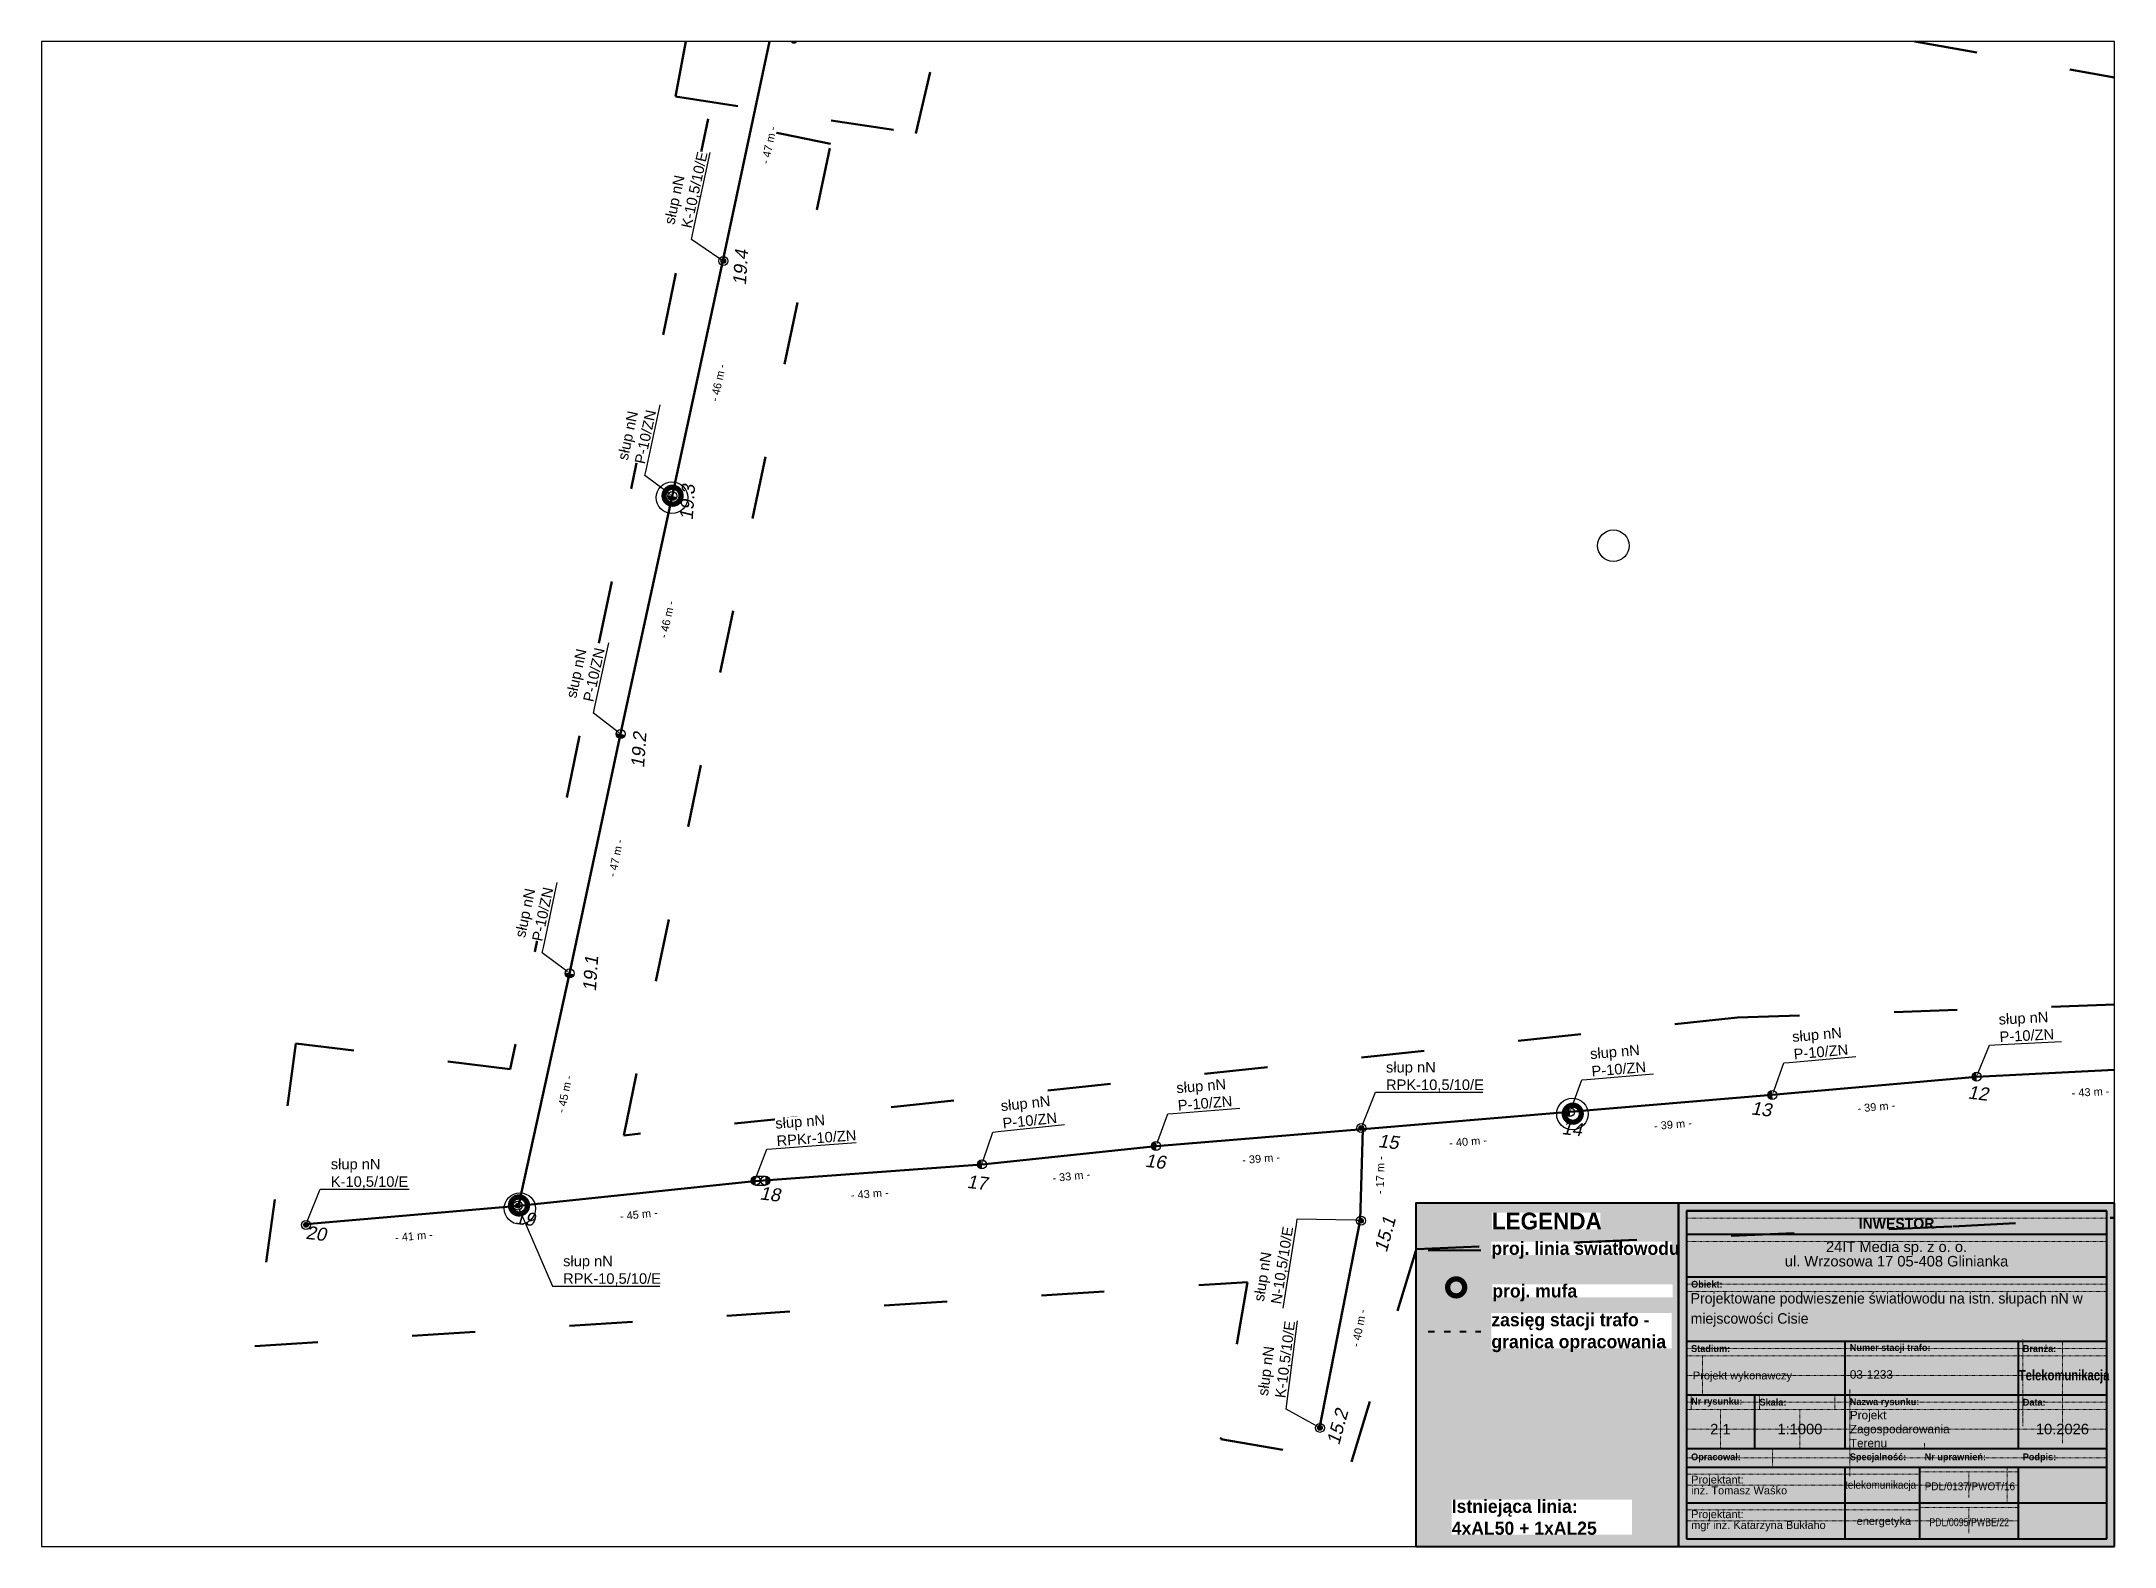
# Paper-space layout '1233-1' of a CAD drawing. Header units: metres, sheet in millimetres. Extents: x 0 to 395, y 0 to 287.
# The model-space entities are those that its viewports show. They can reach past a viewport. Long polylines and large blocks are cut down to what shows.
import ezdxf
from ezdxf import colors
from ezdxf.entities.mleader import LeaderData, LeaderLine
from ezdxf.math import Vec2, Vec3

# ---------------------------------------------------------------- set-up
doc = ezdxf.new("R2010")
doc.units = ezdxf.units.M
for name, pattern in [('ACAD_ISO03W100', [30, 12, -18]), ('DGN Style 2', [0.005224, 0.003135, -0.00209]), ('GCAD_ISO03W100', [30, 12, -18])]:
    doc.linetypes.add(name, pattern=pattern)
for name, color, linetype, lineweight in [('!tele', 30, 'Continuous', 50), ('!trafo', 6, 'GCAD_ISO03W100', 50), ('00_Mufa', 3, 'Continuous', 30), ('@Tabelka', 7, 'Continuous', 13), ('_mm zasięg trafo', 6, 'ACAD_ISO03W100', 35), ('_numery', 7, 'Continuous', 40), ('_światłowód', 30, 'Continuous', 50)]:
    doc.layers.add(name, color=color, linetype=linetype, lineweight=lineweight)
doc.layers.add('@KonstrTabelki', color=253, linetype='DGN Style 2', lineweight=0, plot=False)
for name, color, linetype in [('_MM mufy', 3, 'Continuous'), ('_MM opisy', 7, 'Continuous'), ('_MM slupy', 5, 'Continuous'), ('DIM', 7, 'Continuous')]:
    doc.layers.add(name, color=color, linetype=linetype)
doc.styles.add('BardzoMale-PrawaGora', font='arial.ttf', dxfattribs={"height": 0.0025})
doc.styles.get("Standard").update_dxf_attribs({"font": 'arial.ttf'})
doc.dimstyles.new('opis linie', dxfattribs={"dimtxt": 1.5, "dimasz": 0.18, "dimexe": 0.18, "dimexo": 0.0625, "dimgap": 2.5, "dimtad": 4, "dimdec": 0, "dimzin": 0, "dimdsep": 46, "dimtxsty": 'Standard', "dimcen": 0.09, "dimse1": 1, "dimse2": 1, "dimsd1": 1, "dimsd2": 1, "dimclrt": 256, "dimadec": 0, "dimazin": 0, "dimtfac": 1, "dimtdec": 0, "dimtofl": 0, "dimtmove": 0, "dimatfit": 3, "dimfxl": 1, "dimtfill": 1, "dimtolj": 1, "dimtzin": 0, "dimarcsym": 0})

psp = doc.layouts.new('1233-1')

# ---------------------------------------------------------------- texts
at = {"color": 18, "true_color": 0x000000, "insert": (313.91, 48.27), "char_height": 2, "width": 76.9558, "attachment_point": 1, "line_spacing_factor": 0.825, "style": 'BardzoMale-PrawaGora'}
psp.add_mtext('\\pxsm1.15,ql;{\\fLato Light|b0|i0|c238|p34;\\C256;Projektowane podwieszenie światłowodu na istn. słupach nN w miejscowości Cisie}', dxfattribs=at)
at = {"color": 1, "char_height": 1.6, "width": 26.3577, "attachment_point": 4}
for s, insert in [('{\\C18;\\c0;03-1233}', (344.21, 32.76, 1)), ('{\\C18;\\c0;Projekt Zagospodarowania Terenu}', (344.21, 22.36, 1))]:
    psp.add_mtext(s, dxfattribs=dict(at, insert=insert))
at = {"char_height": 2, "attachment_point": 5, "line_spacing_factor": 0.825}
for s, insert in [('2.1', (319.57, 22.36)), ('1:1000', (334.71, 22.36))]:
    psp.add_mtext(s, dxfattribs=dict(at, insert=insert))

msp = doc.modelspace()

# ---------------------------------------------------------------- texts
at = {"layer": '_numery', "oblique": 10}
msp.add_text('15.1', height=2.5, rotation=74.7565, dxfattribs=at).set_placement((7525820.22, 5787456.55))

# ---------------------------------------------------------------- blocks, each defined once
blk = doc.blocks.new('tabelka')
at = {"true_color": 0xffffff, "transparency": 33554687}
h = blk.add_hatch(color=7, dxfattribs=at)
h.dxf.hatch_style = 1
h.paths.add_polyline_path([(-83, 65.41), (0, 65.41), (0, 0), (-83, 0)])
at = {"layer": '@KonstrTabelki', "lineweight": 0}
for p, q in [((-1.5, 62.52), (-81.5, 62.52)), ((-1.5, 58.08), (-81.5, 58.08)), ((-1.5, 49.94), (-81.5, 49.94)), ((-81.5, 48.55), (-1.5, 48.55)), ((-1.5, 37.69), (-81.5, 37.69)), ((-81.5, 36.3), (-1.5, 36.3)), ((-78.46, 36.3), (-78.46, 28.86)), ((-17.47, 39.44), (-17.47, 22.94)), ((-9.93, 19.68), (-9.93, 39.08)), ((-81.5, 32.58), (-1.5, 32.58)), ((-80.6, 28.86), (-80.6, 26.08)), ((-67.58, 28.86), (-67.58, 26.08)), ((-53.27, 26.08), (-53.27, 28.86)), ((-50.39, 29.9), (-50.39, 18.64)), ((-17.47, 28.86), (-17.47, 22.94)), ((-9.93, 19.68), (-9.93, 28.86)), ((-1.5, 27.47), (-81.5, 27.47)), ((-81.5, 26.08), (-1.5, 26.08)), ((-74.99, 18.64), (-74.99, 26.08)), ((-59.88, 18.64), (-59.88, 26.08)), ((-1.5, 27.47), (-18.36, 27.47)), ((-1.5, 22.36), (-81.5, 22.36)), ((-1.5, 22.36), (-18.36, 22.36)), ((-81.5, 16.88), (-1.5, 16.88)), ((-65.11, 18.64), (-65.11, 15.11)), ((-50.39, 18.64), (-50.39, 13.41)), ((-36.15, 19.68), (-36.15, 18.64)), ((-37.05, 13.77), (-81.5, 13.77)), ((-37.05, 14.25), (-18.36, 14.25)), ((-27.71, 14.25), (-27.71, 9.31)), ((-20.43, 15.11), (-20.43, 8.31)), ((-37.05, 11.71), (-81.5, 11.71)), ((-18.36, 11.71), (-37.05, 11.71)), ((-37.05, 6.97), (-81.5, 6.97)), ((-37.05, 4.9), (-81.5, 4.9)), ((-37.05, 7.44), (-18.36, 7.44)), ((-18.36, 4.9), (-37.05, 4.9)), ((-27.71, 7.44), (-27.71, 2.5))]:
    blk.add_line(p, q, dxfattribs=at)
at = {"layer": '@KonstrTabelki'}
for points in [[(-51.29, 28.86), (-51.29, 39.08)], [(-51.29, 18.64), (-51.29, 28.86)]]:
    blk.add_lwpolyline(points, dxfattribs=at)
at = {"layer": '@Tabelka', "lineweight": 40}
for p, q in [((0, 65.41), (-83, 65.41)), ((-83, 65.41), (-83, 0)), ((-81.5, 63.91), (-1.5, 63.91)), ((-1.5, 63.91), (-81.5, 63.91)), ((-81.5, 63.91), (-81.5, 1.5)), ((-1.5, 1.5), (-1.5, 63.91)), ((0, 0), (0, 65.41)), ((-81.5, 59.47), (-1.5, 59.47)), ((-81.5, 51.33), (-1.5, 51.33)), ((-81.5, 39.08), (-1.5, 39.08)), ((-81.5, 39.08), (-18.36, 39.08)), ((-51.29, 28.86), (-51.29, 39.08)), ((-51.29, 28.86), (-51.29, 35.67)), ((-18.36, 39.08), (-18.36, 28.86)), ((-81.5, 28.86), (-18.36, 28.86)), ((-68.48, 18.64), (-68.48, 28.86)), ((-51.29, 18.64), (-51.29, 28.86)), ((-18.36, 28.86), (-1.5, 28.86)), ((-18.36, 28.86), (-18.36, 18.64)), ((-51.29, 18.64), (-51.29, 25.45)), ((-18.36, 25.45), (-18.36, 18.64)), ((-81.5, 18.64), (-1.5, 18.64)), ((-81.5, 18.64), (-1.5, 18.64)), ((-81.5, 15.11), (-1.5, 15.11)), ((-51.29, 1.5), (-51.29, 15.11)), ((-37.05, 1.5), (-37.05, 15.11)), ((-18.36, 15.11), (-18.36, 1.5)), ((-81.5, 8.31), (-1.5, 8.31)), ((-81.5, 8.31), (-1.5, 8.31)), ((-81.5, 1.5), (-1.5, 1.5)), ((-83, 0), (0, 0))]:
    blk.add_line(p, q, dxfattribs=at)
at = {"layer": '@Tabelka'}
for s, insert, char_height, attachment_point, line_spacing_factor in [('{\\fLato Light|b1|i0|c238|p34;INWESTOR}', (-41.5, 62.52), 2, 2, 0.825), ('24IT Media sp. z o. o.\\Pul. Wrzosowa 17 05-408 Glinianka', (-41.5, 58.08), 2, 2, 0.825), ('{\\fLato Light|b1|i0|c238|p34;Obiekt:}', (-80.6, 49.94), 1.3, 4, 0.946154), ('{\\fLato Light|b1|i0|c238|p34;Branża:}', (-17.47, 37.69), 1.3, 4, 0.946154), ('Projekt wykonawczy', (-80.27, 32.34), 1.5, 4, 0.825), ('{\\fLato Light|b1|i0|c238|p34;\\W0.8;Telekomunikacja}', (-9.6, 32.34), 2, 5, 0.76875), ('{\\fLato Light|b1|i0|c238|p34;Nr rysunku:}', (-80.6, 27.47), 1.3, 4, 0.946154), ('{\\fLato Light|b1|i0|c238|p34;Skala:}', (-67.58, 27.47), 1.3, 4, 0.946154), ('{\\fLato Light|b1|i0|c238|p34;Nazwa rysunku:}', (-50.39, 27.38), 1.3, 4, 0.946154), ('{\\fLato Light|b1|i0|c238|p34;Data:}', (-17.47, 27.47), 1.3, 4, 0.946154), ('10.2026', (-9.93, 22.36), 2, 5, 0.825), ('{\\fLato Light|b1|i0|c238|p34;Opracował:}', (-80.6, 16.88), 1.3, 4, 0.946154), ('{\\fLato Light|b1|i0|c238|p34;Specjalność:}', (-50.39, 16.88), 1.3, 4, 0.946154), ('{\\fLato Light|b1|i0|c238|p34;Nr uprawnień:}', (-36.15, 16.88), 1.3, 4, 0.946154), ('{\\fLato Light|b1|i0|c238|p34;Podpis:}', (-17.47, 16.88), 1.3, 4, 0.946154)]:
    blk.add_mtext(s, dxfattribs=dict(at, insert=insert, char_height=char_height, attachment_point=attachment_point, line_spacing_factor=line_spacing_factor))
for s, insert, char_height, width, attachment_point, line_spacing_factor in [('{\\fLato Light|b1|i0|c238|p34;Stadium:}', (-80.6, 37.69), 1.3, 8.6456, 4, 0.946154), ('{\\fLato Light|b1|i0|c238|p34;Numer stacji trafo:}', (-50.39, 37.69), 1.3, 16.1141, 4, 0.946154), ('Projektant:\\Pinż. Tomasz Waśko', (-80.6, 11.71), 1.5, 27.9275, 4, 0.825), ('{\\W0.9;telekomunikacja}', (-44.53, 11.53), 1.5, 22.915, 5, 0.825), ('{\\W0.9;PDL/0137/PWOT/16}', (-27.54, 11.46), 1.5, 22.915, 5, 0.825), ('Projektant:\\Pmgr inż. Katarzyna Bukłaho', (-80.6, 4.9), 1.5, 27.9275, 4, 0.825), ('energetyka', (-43.91, 4.64), 1.5, 22.915, 5, 0.825), ('{\\W0.8;PDL/0095/PWBE/22}', (-27.66, 4.62), 1.5, 22.915, 5, 0.825)]:
    blk.add_mtext(s, dxfattribs=dict(at, insert=insert, char_height=char_height, width=width, attachment_point=attachment_point, line_spacing_factor=line_spacing_factor))
blk = doc.blocks.new('mufa')
at = {"layer": '_MM mufy'}
h = blk.add_hatch(color=256, dxfattribs=at)
h.dxf.hatch_style = 1
h.paths.add_polyline_path([(2.15, 0.12, 1), (-2.1, -0.05, 1)])
h.paths.add_polyline_path([(-1.1, -0.01, -1), (1.15, 0.08, -1)], flags=16)
h.paths.add_polyline_path([(-0.83, 0, -1), (0.88, 0.07, -1)], flags=0)
blk = doc.blocks.new('legenda')
at = {"true_color": 0xffffff, "transparency": 33554687}
h = blk.add_hatch(color=7, dxfattribs=at)
h.dxf.hatch_style = 1
h.paths.add_polyline_path([(-50, 65.41), (0, 65.41), (0, 0), (-50, 0)])
at = {"lineweight": 40}
blk.add_lwpolyline([(0, 65.41), (-50, 65.41), (-50, 0)], dxfattribs=at)
at = {"layer": '_mm zasięg trafo', "lineweight": 40, "ltscale": 0.1}
blk.add_lwpolyline([(-47.62, 40.95), (-37.62, 40.95)], dxfattribs=at)
at = {"layer": '_światłowód', "lineweight": 40}
blk.add_lwpolyline([(-47.62, 56.41), (-37.62, 56.41)], dxfattribs=at)
at = {"layer": '_mm zasięg trafo'}
blk.add_blockref('mufa', (-42.35, 49.31), dxfattribs=at)
at = {"layer": '_mm zasięg trafo', "bg_fill": 3, "box_fill_scale": 1, "bg_fill_color": 256, "bg_fill_transparency": 0}
for s, width, heights, insert, char_height, attachment_point in [('{\\fLato Light|b1|i0|c238|p34;\\C7;LEGENDA}', 20.65, [-3.27], (-35.53, 63.58), 3.2, 1), ('\\pxt4;{\\fLato Light|b1|i0|c238|p34;\\C7;proj. linia światłowodu}', 34.3358, [0], (-35.62, 56.41), 2.5, 4), ('\\pxt4;{\\fLato Light|b1|i0|c238|p34;\\C7;proj. mufa}', 34.3358, [0], (-35.44, 48.3), 2.5, 4), ('\\pxt4;{\\fLato Light|b1|i0|c238|p34;\\C7;zasięg stacji trafo - granica opracowania}', 34.3358, [-7.36], (-35.62, 40.72), 2.5, 4)]:
    blk.add_mtext_dynamic_manual_height_columns(s, width=width, gutter_width=1, heights=heights, dxfattribs=dict(at, insert=insert, char_height=char_height, attachment_point=attachment_point))
at = {"lineweight": 40}
blk.add_lwpolyline([(-50, 0), (0, 0), (0, 65.41)], dxfattribs=at)
at = {"layer": '_mm zasięg trafo', "insert": (-43.16, 5.56), "char_height": 2.5, "attachment_point": 4, "bg_fill": 3, "box_fill_scale": 1, "bg_fill_color": 256, "bg_fill_transparency": 0}
blk.add_mtext_dynamic_manual_height_columns('\\pxt4;{\\fLato Light|b1|i0|c238|p34;\\C7;Istniejąca linia:\\P4xAL50 + 1xAL25}', width=34.3358, gutter_width=1, heights=[-6.79], dxfattribs=at)
blk = doc.blocks.new('ZN')
at = {"layer": '_MM slupy', "transparency": 33554687}
h = blk.add_hatch(color=256, dxfattribs=at)
h.dxf.hatch_style = 1
h.paths.add_polyline_path([(0, -0.86), (0, 0.86, 1)])
at = {"layer": '_MM slupy'}
blk.add_circle((0, 0), 0.857, dxfattribs=at)
blk = doc.blocks.new('*D3245')
at = {"layer": 'DIM', "insert": (7525663.77, 5787486.83), "char_height": 1.5, "attachment_point": 5, "rotation": 77.6328, "bg_fill": 3, "box_fill_scale": 1.1, "bg_fill_color": 9, "bg_fill_true_color": 13158600, "bg_fill_transparency": 0}
blk.add_mtext('\\A1;- 45 m -', dxfattribs=at)
blk = doc.blocks.new('*D3246')
at = {"layer": 'DIM', "insert": (7525673.47, 5787531.77), "char_height": 1.5, "attachment_point": 5, "rotation": 77.9819, "bg_fill": 3, "box_fill_scale": 1.1, "bg_fill_color": 9, "bg_fill_true_color": 13158600, "bg_fill_transparency": 0}
blk.add_mtext('\\A1;- 47 m -', dxfattribs=at)
blk = doc.blocks.new('*D3247')
at = {"layer": 'DIM', "insert": (7525683.24, 5787577.19), "char_height": 1.5, "attachment_point": 5, "rotation": 77.7637, "bg_fill": 3, "box_fill_scale": 1.1, "bg_fill_color": 9, "bg_fill_true_color": 13158600, "bg_fill_transparency": 0}
blk.add_mtext('\\A1;- 46 m -', dxfattribs=at)
blk = doc.blocks.new('*D3248')
at = {"layer": 'DIM', "insert": (7525692.96, 5787622.25), "char_height": 1.5, "attachment_point": 5, "rotation": 77.8874, "bg_fill": 3, "box_fill_scale": 1.1, "bg_fill_color": 9, "bg_fill_true_color": 13158600, "bg_fill_transparency": 0}
blk.add_mtext('\\A1;- 46 m -', dxfattribs=at)
blk = doc.blocks.new('*D3249')
at = {"layer": 'DIM', "insert": (7525702.62, 5787667.5), "char_height": 1.5, "attachment_point": 5, "rotation": 77.9785, "bg_fill": 3, "box_fill_scale": 1.1, "bg_fill_color": 9, "bg_fill_true_color": 13158600, "bg_fill_transparency": 0}
blk.add_mtext('\\A1;- 47 m -', dxfattribs=at)
blk = doc.blocks.new('*D3365')
at = {"layer": 'DIM', "insert": (7525635.08, 5787459.8), "char_height": 1.5, "attachment_point": 5, "rotation": 4.9649, "bg_fill": 3, "box_fill_scale": 1.1, "bg_fill_color": 9, "bg_fill_true_color": 13158600, "bg_fill_transparency": 0}
blk.add_mtext('\\A1;- 41 m -', dxfattribs=at)
blk = doc.blocks.new('*D3366')
at = {"layer": 'DIM', "insert": (7525677.87, 5787463.91), "char_height": 1.5, "attachment_point": 5, "rotation": 5.967, "bg_fill": 3, "box_fill_scale": 1.1, "bg_fill_color": 9, "bg_fill_true_color": 13158600, "bg_fill_transparency": 0}
blk.add_mtext('\\A1;- 45 m -', dxfattribs=at)
blk = doc.blocks.new('*D3367')
at = {"layer": 'DIM', "insert": (7525721.83, 5787467.83), "char_height": 1.5, "attachment_point": 5, "rotation": 4.2148, "bg_fill": 3, "box_fill_scale": 1.1, "bg_fill_color": 9, "bg_fill_true_color": 13158600, "bg_fill_transparency": 0}
blk.add_mtext('\\A1;- 43 m -', dxfattribs=at)
blk = doc.blocks.new('*D3368')
at = {"layer": 'DIM', "insert": (7525760.17, 5787471.19), "char_height": 1.5, "attachment_point": 5, "rotation": 6.0362, "bg_fill": 3, "box_fill_scale": 1.1, "bg_fill_color": 9, "bg_fill_true_color": 13158600, "bg_fill_transparency": 0}
blk.add_mtext('\\A1;- 33 m -', dxfattribs=at)
blk = doc.blocks.new('*D3369')
at = {"layer": 'DIM', "insert": (7525796.32, 5787474.54), "char_height": 1.5, "attachment_point": 5, "rotation": 4.6706, "bg_fill": 3, "box_fill_scale": 1.1, "bg_fill_color": 9, "bg_fill_true_color": 13158600, "bg_fill_transparency": 0}
blk.add_mtext('\\A1;- 39 m -', dxfattribs=at)
blk = doc.blocks.new('*D3370')
at = {"layer": 'DIM', "insert": (7525835.71, 5787477.78), "char_height": 1.5, "attachment_point": 5, "rotation": 4.7331, "bg_fill": 3, "box_fill_scale": 1.1, "bg_fill_color": 9, "bg_fill_true_color": 13158600, "bg_fill_transparency": 0}
blk.add_mtext('\\A1;- 40 m -', dxfattribs=at)
blk = doc.blocks.new('*D3371')
at = {"layer": 'DIM', "insert": (7525874.7, 5787481.04), "char_height": 1.5, "attachment_point": 5, "rotation": 4.8027, "bg_fill": 3, "box_fill_scale": 1.1, "bg_fill_color": 9, "bg_fill_true_color": 13158600, "bg_fill_transparency": 0}
blk.add_mtext('\\A1;- 39 m -', dxfattribs=at)
blk = doc.blocks.new('*D3372')
at = {"layer": 'DIM', "insert": (7525913.42, 5787484.39), "char_height": 1.5, "attachment_point": 5, "rotation": 5.0921, "bg_fill": 3, "box_fill_scale": 1.1, "bg_fill_color": 9, "bg_fill_true_color": 13158600, "bg_fill_transparency": 0}
blk.add_mtext('\\A1;- 39 m -', dxfattribs=at)
blk = doc.blocks.new('*D3373')
at = {"layer": 'DIM', "insert": (7525954.2, 5787487.21), "char_height": 1.5, "attachment_point": 5, "rotation": 2.9412, "bg_fill": 3, "box_fill_scale": 1.1, "bg_fill_color": 9, "bg_fill_true_color": 13158600, "bg_fill_transparency": 0}
blk.add_mtext('\\A1;- 43 m -', dxfattribs=at)
blk = doc.blocks.new('E')
at = {"layer": '_MM slupy'}
h = blk.add_hatch(color=256, dxfattribs=at)
h.dxf.hatch_style = 1
h.paths.add_polyline_path([(0.27, 0.37, 1), (-0.27, -0.37, 1)])
for radius in [0.857, 0.457]:
    blk.add_circle((0, 0), radius, dxfattribs=at)
blk = doc.blocks.new('R')
at = {"layer": '_MM slupy', "transparency": 33554687}
h = blk.add_hatch(color=256, dxfattribs=at)
h.dxf.hatch_style = 1
h.paths.add_polyline_path([(-0.93, -0.86), (-0.93, 0.86, 1)])
h = blk.add_hatch(color=256, dxfattribs=at)
h.dxf.hatch_style = 1
h.paths.add_polyline_path([(0.93, 0.86), (0.93, -0.86, 1)])
at = {"layer": '_MM slupy'}
for points in [[(-0.93, 0.86), (0.93, 0.86)], [(-0.93, -0.86), (0.93, -0.86)]]:
    blk.add_lwpolyline(points, dxfattribs=at)
for centre in [(-0.93, 0), (0.93, 0)]:
    blk.add_circle(centre, 0.857, dxfattribs=at)
blk = doc.blocks.new('*D3429')
at = {"layer": 'DIM', "insert": (7525814.95, 5787442.28), "char_height": 1.5, "attachment_point": 5, "rotation": 78.8969, "bg_fill": 3, "box_fill_scale": 1.1, "bg_fill_color": 9, "bg_fill_true_color": 13158600, "bg_fill_transparency": 0}
blk.add_mtext('\\A1;- 40 m -', dxfattribs=at)
blk = doc.blocks.new('*D3430')
at = {"layer": 'DIM', "insert": (7525818.98, 5787471.38), "char_height": 1.5, "attachment_point": 5, "rotation": 88.4467, "bg_fill": 3, "box_fill_scale": 1.1, "bg_fill_color": 9, "bg_fill_true_color": 13158600, "bg_fill_transparency": 0}
blk.add_mtext('\\A1;- 17 m -', dxfattribs=at)
blk = doc.blocks.new('q')
at = {"layer": '_MM slupy'}
blk.add_blockref('ZN', (0, 0), dxfattribs=at)
at = {"layer": '_MM opisy'}
ml = blk.add_multileader_mtext('Standard', dxfattribs=at)
ml.set_content('\\pxql;słup nN\\PP-10/ZN', color=256)
ml.set_leader_properties()
ml.build(insert=Vec2(0, 0))
ml.multileader.update_dxf_attribs({"has_text_frame": 1, "text_left_attachment_type": 5, "text_right_attachment_type": 5, "dogleg_length": 1, "arrow_head_size": 1})
ctx = ml.context
ctx.base_point, ctx.char_height, ctx.arrow_head_size, ctx.landing_gap_size, ctx.plane_origin = Vec3(3.75, 5.9), 2, 1, 1, Vec3(1.72, -1.42)
ctx.left_attachment, ctx.right_attachment = 5, 5
notes = []
notes.append((ctx, [(0, (1, 1, 0), (2.75, 5.9), (1, 0), 1, [(0, [(0, 0), (2.75, 5.9)], 0, [])])]))
ctx.mtext.insert, ctx.mtext.flow_direction = Vec3(4.75, 11.7), 5
ctx.mtext.has_bg_fill, ctx.mtext.bg_color, ctx.mtext.bg_scale_factor, ctx.mtext.bg_transparency, ctx.mtext.use_window_bg_color = 1, -1023410175, 1, 0, 1
for ctx, leaders in notes:
    for number, flags, end, landing, length, lines in leaders:
        leader = LeaderData()
        leader.index, (leader.has_last_leader_line, leader.has_dogleg_vector, leader.attachment_direction) = number, flags
        leader.last_leader_point, leader.dogleg_vector, leader.dogleg_length = Vec3(end), Vec3(landing), length
        for number, points, colour, breaks in lines:
            line = LeaderLine()
            line.index, line.vertices, line.color, line.breaks = number, Vec3.list(points), colors.encode_raw_color(colour), breaks
            leader.lines.append(line)
        ctx.leaders.append(leader)

# ---------------------------------------------------------------- linework, layer by layer
at = {"layer": '!trafo'}
msp.add_lwpolyline([(7526145.18, 5787510.36), (7525887.01, 5787501.39), (7525674.99, 5787478.97), (7525714.38, 5787667.73), (7525691.06, 5787672.53), (7525653.41, 5787491.6), (7525612.58, 5787496.46), (7525604.81, 5787438.85), (7525793.75, 5787451.02), (7525788.65, 5787421.13), (7525813.52, 5787416.84), (7525825.87, 5787457.3), (7525927.96, 5787461.63), (7526138.5, 5787473.02)], dxfattribs=at)
msp.add_lwpolyline([(7525573.46, 5787783.72), (7525566.02, 5787748.05), (7525693.92, 5787724.85), (7525684.86, 5787676.78), (7525730.62, 5787669.74), (7525742.18, 5787719.35), (7526043.07, 5787665.25), (7526209.43, 5787637.87), (7526252.67, 5787650.65), (7526249.12, 5787604.32), (7526287.93, 5787596.02), (7526304.14, 5787675.68), (7526440.47, 5787706.54), (7526466.72, 5787715.72), (7526462, 5787742.97), (7526297.45, 5787715.01), (7526219.13, 5787664.12), (7525893.13, 5787725.99)], close=True, dxfattribs=at)
at = {"layer": '00_Mufa'}
for centre in [(7525684.18, 5787600.39), (7525863.38, 5787591.23), (7525855.58, 5787483.03), (7525655.23, 5787465.04)]:
    msp.add_circle(centre, 3, dxfattribs=at)

msp.set_redraw_order([(e.dxf.handle, doc.entitydb.next_handle()) for e in msp.query("TEXT MTEXT ATTDEF DIMENSION ARC_DIMENSION")])  # texts and dimensions are drawn at this point

# ---------------------------------------------------------------- next in the draw order: block references
for p, rotation in [((7525684.23, 5787600.69), 77.88742731677914), ((7525674.41, 5787555.39), 77.76374294640597), ((7525664.7, 5787509.81), 77.98192072036811), ((7525932.51, 5787490.12), 2.941165278443322), ((7525893.62, 5787486.66), 5.092144064085458), ((7525855.1, 5787483.42), 4.80266647630676), ((7525776.33, 5787476.94), 4.670550253664796), ((7525743.17, 5787473.43), 6.036170756699102)]:
    msp.add_blockref('q', p, dxfattribs=dict(rotation=rotation))

# ---------------------------------------------------------------- next in the draw order: linework, layer by layer
at = {"layer": '!tele'}
for points in [[(7525655, 5787465.56), (7525664.7, 5787509.81), (7525674.41, 5787555.39), (7525684.23, 5787600.69), (7525693.84, 5787645.49), (7525703.57, 5787691.17), (7525712.49, 5787731.99), (7525719.93, 5787745.93)], [(7525614.47, 5787462.03), (7525655, 5787465.55), (7525699.9, 5787470.25), (7525743.17, 5787473.43), (7525776.33, 5787476.94), (7525815.66, 5787480.15), (7525855.1, 5787483.42), (7525893.62, 5787486.66), (7525932.51, 5787490.12), (7525975.47, 5787492.33)]]:
    msp.add_lwpolyline(points, dxfattribs=at)

# ---------------------------------------------------------------- next in the draw order: dimensions: what is measured, and where the dimension line sits
at = {"layer": 'DIM'}
dim = msp.add_aligned_dim(p1=(7525655, 5787465.56), p2=(7525664.7, 5787509.81), distance=-0.75, dimstyle='opis linie', override={"dimpost": '- <> m -'}, dxfattribs=at)
dim.commit()
dim.dimension.update_dxf_attribs({"geometry": '*D3245', "text_midpoint": (7525663.77, 5787486.83)})

# ---------------------------------------------------------------- next in the draw order: dimensions: what is measured, and where the dimension line sits
for p1, p2, picture, middle in [((7525664.7, 5787509.81), (7525674.41, 5787555.39), '*D3246', (7525673.47, 5787531.77)), ((7525614.47, 5787462.03), (7525655, 5787465.55), '*D3365', (7525635.08, 5787459.8))]:
    dim = msp.add_aligned_dim(p1=p1, p2=p2, distance=-0.75, dimstyle='opis linie', override={"dimpost": '- <> m -'}, dxfattribs=at)
    dim.commit()
    dim.dimension.update_dxf_attribs({"geometry": picture, "text_midpoint": middle})

# ---------------------------------------------------------------- next in the draw order: texts
at = {"layer": '_numery', "oblique": 10}
msp.add_text('19.1', height=2.5, rotation=86.0901, dxfattribs=at).set_placement((7525669.7, 5787506.31))

# ---------------------------------------------------------------- next in the draw order: dimensions: what is measured, and where the dimension line sits
at = {"layer": 'DIM'}
for p1, p2, picture, middle in [((7525674.41, 5787555.39), (7525684.23, 5787600.69), '*D3247', (7525683.24, 5787577.19)), ((7525655, 5787465.55), (7525699.9, 5787470.25), '*D3366', (7525677.87, 5787463.91))]:
    dim = msp.add_aligned_dim(p1=p1, p2=p2, distance=-0.75, dimstyle='opis linie', override={"dimpost": '- <> m -'}, dxfattribs=at)
    dim.commit()
    dim.dimension.update_dxf_attribs({"geometry": picture, "text_midpoint": middle})

# ---------------------------------------------------------------- next in the draw order: leaders
at = {"layer": '_MM opisy'}
ml = msp.add_multileader_mtext('Standard', dxfattribs=at)
ml.set_content('\\pxql;słup nN\\PK-10,5/10/E', color=256)
ml.set_leader_properties()
ml.build(insert=Vec2(0, 0))
ml.multileader.update_dxf_attribs({"has_text_frame": 1, "text_left_attachment_type": 5, "text_right_attachment_type": 5, "dogleg_length": 1, "arrow_head_size": 1})
ctx = ml.context
ctx.base_point, ctx.char_height, ctx.arrow_head_size, ctx.landing_gap_size, ctx.plane_origin = Vec3(7525618.24, 5787468.73), 2, 1, 1, Vec3(7525616.25, 5787460.51)
ctx.left_attachment, ctx.right_attachment = 5, 5
notes = []
notes.append((ctx, [(0, (1, 1, 0), (7525617.24, 5787468.73), (1, 0), 1, [(0, [(7525614.53, 5787461.93)], 0, [])])]))
ctx.mtext.insert, ctx.mtext.flow_direction = Vec3(7525619.24, 5787474.5), 5
ctx.mtext.has_bg_fill, ctx.mtext.bg_color, ctx.mtext.bg_scale_factor, ctx.mtext.bg_transparency, ctx.mtext.use_window_bg_color = 1, -1023410175, 1, 0, 1
for ctx, leaders in notes:
    for number, flags, end, landing, length, lines in leaders:
        leader = LeaderData()
        leader.index, (leader.has_last_leader_line, leader.has_dogleg_vector, leader.attachment_direction) = number, flags
        leader.last_leader_point, leader.dogleg_vector, leader.dogleg_length = Vec3(end), Vec3(landing), length
        for number, points, colour, breaks in lines:
            line = LeaderLine()
            line.index, line.vertices, line.color, line.breaks = number, Vec3.list(points), colors.encode_raw_color(colour), breaks
            leader.lines.append(line)
        ctx.leaders.append(leader)

# ---------------------------------------------------------------- next in the draw order: block references
msp.add_blockref('E', (7525614.53, 5787461.93))

# ---------------------------------------------------------------- next in the draw order: texts
at = {"layer": '_numery', "oblique": 10}
for s, rotation, p in [('19.2', 86.0901, (7525678.87, 5787548.88)), ('20', 353.2277, (7525614.38, 5787459.28))]:
    msp.add_text(s, height=2.5, rotation=rotation, dxfattribs=at).set_placement(p)

# ---------------------------------------------------------------- next in the draw order: dimensions: what is measured, and where the dimension line sits
at = {"layer": 'DIM'}
for p1, p2, picture, middle in [((7525684.23, 5787600.69), (7525693.84, 5787645.49), '*D3248', (7525692.96, 5787622.25)), ((7525699.9, 5787470.25), (7525743.17, 5787473.43), '*D3367', (7525721.83, 5787467.83))]:
    dim = msp.add_aligned_dim(p1=p1, p2=p2, distance=-0.75, dimstyle='opis linie', override={"dimpost": '- <> m -'}, dxfattribs=at)
    dim.commit()
    dim.dimension.update_dxf_attribs({"geometry": picture, "text_midpoint": middle})

# ---------------------------------------------------------------- next in the draw order: leaders
at = {"layer": '_MM opisy'}
ml = msp.add_multileader_mtext('Standard', dxfattribs=at)
ml.set_content('\\pxql;słup nN\\PRPK-10,5/10/E', color=256)
ml.set_leader_properties()
ml.build(insert=Vec2(0, 0))
ml.multileader.update_dxf_attribs({"has_text_frame": 1, "text_left_attachment_type": 5, "text_right_attachment_type": 5, "dogleg_length": 1, "arrow_head_size": 1})
ctx = ml.context
ctx.base_point, ctx.char_height, ctx.arrow_head_size, ctx.landing_gap_size, ctx.plane_origin = Vec3(7525662.46, 5787450.28), 2, 1, 1, Vec3(7525656.56, 5787464.15)
ctx.left_attachment, ctx.right_attachment = 5, 5
notes = []
notes.append((ctx, [(0, (1, 1, 0), (7525661.46, 5787450.28), (1, 0), 1, [(0, [(7525654.84, 5787465.57)], 0, [])])]))
ctx.mtext.insert, ctx.mtext.flow_direction = Vec3(7525663.46, 5787456.04), 5
ctx.mtext.has_bg_fill, ctx.mtext.bg_color, ctx.mtext.bg_scale_factor, ctx.mtext.bg_transparency, ctx.mtext.use_window_bg_color = 1, -1023410175, 1, 0, 1
for ctx, leaders in notes:
    for number, flags, end, landing, length, lines in leaders:
        leader = LeaderData()
        leader.index, (leader.has_last_leader_line, leader.has_dogleg_vector, leader.attachment_direction) = number, flags
        leader.last_leader_point, leader.dogleg_vector, leader.dogleg_length = Vec3(end), Vec3(landing), length
        for number, points, colour, breaks in lines:
            line = LeaderLine()
            line.index, line.vertices, line.color, line.breaks = number, Vec3.list(points), colors.encode_raw_color(colour), breaks
            leader.lines.append(line)
        ctx.leaders.append(leader)

# ---------------------------------------------------------------- next in the draw order: block references
at = {"color": 5, "lineweight": 70}
for p in [(7525684.27, 5787600.72), (7525655.04, 5787465.59)]:
    msp.add_blockref('mufa', p, dxfattribs=at)
msp.add_blockref('E', (7525654.84, 5787465.57))

# ---------------------------------------------------------------- next in the draw order: texts
at = {"layer": '_numery', "oblique": 10}
for s, rotation, p in [('19.3', 86.0901, (7525688.13, 5787596.04)), ('19', 353.2277, (7525654.16, 5787462.12))]:
    msp.add_text(s, height=2.5, rotation=rotation, dxfattribs=at).set_placement(p)

# ---------------------------------------------------------------- next in the draw order: dimensions: what is measured, and where the dimension line sits
at = {"layer": 'DIM'}
for p1, p2, picture, middle in [((7525693.84, 5787645.49), (7525703.57, 5787691.17), '*D3249', (7525702.62, 5787667.5)), ((7525743.17, 5787473.43), (7525776.33, 5787476.94), '*D3368', (7525760.17, 5787471.19))]:
    dim = msp.add_aligned_dim(p1=p1, p2=p2, distance=-0.75, dimstyle='opis linie', override={"dimpost": '- <> m -'}, dxfattribs=at)
    dim.commit()
    dim.dimension.update_dxf_attribs({"geometry": picture, "text_midpoint": middle})

# ---------------------------------------------------------------- next in the draw order: leaders
at = {"layer": '_MM opisy'}
ml = msp.add_multileader_mtext('Standard', dxfattribs=at)
ml.set_content('\\pxql;słup nN\\PRPKr-10/ZN', color=256)
ml.set_leader_properties()
ml.build(insert=Vec2(0, 0))
ml.multileader.update_dxf_attribs({"has_text_frame": 1, "text_left_attachment_type": 5, "text_right_attachment_type": 5, "dogleg_length": 1, "arrow_head_size": 1})
ctx = ml.context
ctx.base_point, ctx.char_height, ctx.arrow_head_size, ctx.landing_gap_size, ctx.plane_origin, ctx.plane_x_axis, ctx.plane_y_axis = Vec3(7525703.21, 5787476.41), 2, 1, 1, Vec3(7525701.72, 5787468.96), Vec3(0.997296, 0.073496), Vec3(-0.073496, 0.997296)
ctx.left_attachment, ctx.right_attachment = 5, 5
notes = []
notes.append((ctx, [(0, (1, 1, 0), (7525702.21, 5787476.33), (0.997296, 0.073496), 1, [(0, [(7525699.9, 5787470.25), (7525702.21, 5787476.33)], 0, [])])]))
ctx.mtext.insert, ctx.mtext.text_direction, ctx.mtext.flow_direction = Vec3(7525703.78, 5787482.23), Vec3(0.997296, 0.073496), 5
ctx.mtext.has_bg_fill, ctx.mtext.bg_color, ctx.mtext.bg_scale_factor, ctx.mtext.bg_transparency, ctx.mtext.use_window_bg_color = 1, -1023410175, 1, 0, 1
for ctx, leaders in notes:
    for number, flags, end, landing, length, lines in leaders:
        leader = LeaderData()
        leader.index, (leader.has_last_leader_line, leader.has_dogleg_vector, leader.attachment_direction) = number, flags
        leader.last_leader_point, leader.dogleg_vector, leader.dogleg_length = Vec3(end), Vec3(landing), length
        for number, points, colour, breaks in lines:
            line = LeaderLine()
            line.index, line.vertices, line.color, line.breaks = number, Vec3.list(points), colors.encode_raw_color(colour), breaks
            leader.lines.append(line)
        ctx.leaders.append(leader)

# ---------------------------------------------------------------- next in the draw order: block references
msp.add_blockref('R', (7525701.04, 5787470.34))

# ---------------------------------------------------------------- next in the draw order: texts
at = {"layer": '_numery', "oblique": 10}
for s, rotation, p in [('8.2', 74.7642, (7525707.73, 5787686.43)), ('17', 353.2277, (7525740.23, 5787468.98)), ('18', 353.2277, (7525700.81, 5787466.78))]:
    msp.add_text(s, height=2.5, rotation=rotation, dxfattribs=at).set_placement(p)

# ---------------------------------------------------------------- next in the draw order: dimensions: what is measured, and where the dimension line sits
at = {"layer": 'DIM'}
dim = msp.add_aligned_dim(p1=(7525776.33, 5787476.94), p2=(7525815.66, 5787480.15), distance=-0.75, dimstyle='opis linie', override={"dimpost": '- <> m -'}, dxfattribs=at)
dim.commit()
dim.dimension.update_dxf_attribs({"geometry": '*D3369', "text_midpoint": (7525796.32, 5787474.54)})

# ---------------------------------------------------------------- next in the draw order: leaders
at = {"layer": '_MM opisy'}
ml = msp.add_multileader_mtext('Standard', dxfattribs=at)
ml.set_content('\\pxql;słup nN\\PK-10,5/10/E', color=256)
ml.set_leader_properties()
ml.build(insert=Vec2(0, 0))
ml.multileader.update_dxf_attribs({"has_text_frame": 1, "text_left_attachment_type": 5, "text_right_attachment_type": 5, "dogleg_length": 1, "arrow_head_size": 1})
ctx = ml.context
ctx.base_point, ctx.char_height, ctx.arrow_head_size, ctx.landing_gap_size, ctx.plane_origin, ctx.plane_x_axis, ctx.plane_y_axis = Vec3(7525688.09, 5787650.5), 2, 1, 1, Vec3(7525695.71, 5787646.82), Vec3(0.210374, 0.977621), Vec3(-0.977621, 0.210374)
ctx.left_attachment, ctx.right_attachment = 5, 5
notes = []
notes.append((ctx, [(0, (1, 1, 0), (7525687.88, 5787649.52), (0.210374, 0.977621), 1, [(0, [(7525693.96, 5787645.44)], 0, [])])]))
ctx.mtext.insert, ctx.mtext.text_direction, ctx.mtext.flow_direction = Vec3(7525682.66, 5787652.69), Vec3(0.210374, 0.977621), 5
ctx.mtext.has_bg_fill, ctx.mtext.bg_color, ctx.mtext.bg_scale_factor, ctx.mtext.bg_transparency, ctx.mtext.use_window_bg_color = 1, -1023410175, 1, 0, 1
for ctx, leaders in notes:
    for number, flags, end, landing, length, lines in leaders:
        leader = LeaderData()
        leader.index, (leader.has_last_leader_line, leader.has_dogleg_vector, leader.attachment_direction) = number, flags
        leader.last_leader_point, leader.dogleg_vector, leader.dogleg_length = Vec3(end), Vec3(landing), length
        for number, points, colour, breaks in lines:
            line = LeaderLine()
            line.index, line.vertices, line.color, line.breaks = number, Vec3.list(points), colors.encode_raw_color(colour), breaks
            leader.lines.append(line)
        ctx.leaders.append(leader)

# ---------------------------------------------------------------- next in the draw order: block references
at = {"rotation": 77.85572194915217}
msp.add_blockref('E', (7525693.96, 5787645.44), dxfattribs=at)

# ---------------------------------------------------------------- next in the draw order: texts
at = {"layer": '_numery', "oblique": 10}
for s, rotation, p in [('19.4', 86.0901, (7525698.25, 5787640.74)), ('16', 353.2277, (7525774.16, 5787473))]:
    msp.add_text(s, height=2.5, rotation=rotation, dxfattribs=at).set_placement(p)

# ---------------------------------------------------------------- next in the draw order: dimensions: what is measured, and where the dimension line sits
at = {"layer": 'DIM'}
dim = msp.add_aligned_dim(p1=(7525815.66, 5787480.15), p2=(7525855.1, 5787483.42), distance=-0.75, dimstyle='opis linie', override={"dimpost": '- <> m -'}, dxfattribs=at)
dim.commit()
dim.dimension.update_dxf_attribs({"geometry": '*D3370', "text_midpoint": (7525835.71, 5787477.78)})

# ---------------------------------------------------------------- next in the draw order: linework, layer by layer
at = {"layer": '!tele'}
msp.add_lwpolyline([(7525807.41, 5787423.19), (7525815.19, 5787462.81), (7525815.66, 5787480.15)], dxfattribs=at)

# ---------------------------------------------------------------- next in the draw order: dimensions: what is measured, and where the dimension line sits
at = {"layer": 'DIM'}
dim = msp.add_aligned_dim(p1=(7525855.1, 5787483.42), p2=(7525893.62, 5787486.66), distance=-0.75, dimstyle='opis linie', override={"dimpost": '- <> m -'}, dxfattribs=at)
dim.commit()
dim.dimension.update_dxf_attribs({"geometry": '*D3371', "text_midpoint": (7525874.7, 5787481.04)})

# ---------------------------------------------------------------- next in the draw order: block references
at = {"color": 5, "lineweight": 70}
msp.add_blockref('mufa', (7525855.62, 5787483.06), dxfattribs=at)

# ---------------------------------------------------------------- next in the draw order: texts
at = {"layer": '_numery', "oblique": 10}
msp.add_text('14', height=2.5, rotation=353.2277, dxfattribs=at).set_placement((7525853.46, 5787479.22))

# ---------------------------------------------------------------- next in the draw order: dimensions: what is measured, and where the dimension line sits
at = {"layer": 'DIM'}
dim = msp.add_aligned_dim(p1=(7525893.62, 5787486.66), p2=(7525932.51, 5787490.12), distance=-0.75, dimstyle='opis linie', override={"dimpost": '- <> m -'}, dxfattribs=at)
dim.commit()
dim.dimension.update_dxf_attribs({"geometry": '*D3372', "text_midpoint": (7525913.42, 5787484.39)})

# ---------------------------------------------------------------- next in the draw order: leaders
at = {"layer": '_MM opisy'}
ml = msp.add_multileader_mtext('Standard', dxfattribs=at)
ml.set_content('\\pxql;słup nN\\PRPK-10,5/10/E', color=256)
ml.set_leader_properties()
ml.build(insert=Vec2(0, 0))
ml.multileader.update_dxf_attribs({"has_text_frame": 1, "text_left_attachment_type": 5, "text_right_attachment_type": 5, "dogleg_length": 1, "arrow_head_size": 1})
ctx = ml.context
ctx.base_point, ctx.char_height, ctx.arrow_head_size, ctx.landing_gap_size, ctx.plane_origin = Vec3(7525819.09, 5787487.17), 2, 1, 1, Vec3(7525817.1, 5787478.95)
ctx.left_attachment, ctx.right_attachment = 5, 5
notes = []
notes.append((ctx, [(0, (1, 1, 0), (7525818.09, 5787487.17), (1, 0), 1, [(0, [(7525815.38, 5787480.37)], 0, [])])]))
ctx.mtext.insert, ctx.mtext.flow_direction = Vec3(7525820.09, 5787492.94), 5
ctx.mtext.has_bg_fill, ctx.mtext.bg_color, ctx.mtext.bg_scale_factor, ctx.mtext.bg_transparency, ctx.mtext.use_window_bg_color = 1, -1023410175, 1, 0, 1
ml = msp.add_multileader_mtext('Standard', dxfattribs=at)
ml.set_content('\\pxql;słup nN\\PN-10,5/10/E', color=256)
ml.set_leader_properties()
ml.build(insert=Vec2(0, 0))
ml.multileader.update_dxf_attribs({"has_text_frame": 1, "text_left_attachment_type": 5, "text_right_attachment_type": 5, "dogleg_length": 1, "arrow_head_size": 1})
ctx = ml.context
ctx.base_point, ctx.char_height, ctx.arrow_head_size, ctx.landing_gap_size, ctx.plane_origin, ctx.plane_x_axis, ctx.plane_y_axis = Vec3(7525800.4, 5787445.67, 114.84), 2, 1, 1, Vec3(7525816.95, 5787464.25, 114.84), Vec3(0.154839, 0.98794), Vec3(-0.98794, 0.154839)
ctx.left_attachment, ctx.right_attachment = 5, 5
notes.append((ctx, [(0, (1, 1, 0), (7525803.12, 5787463, 114.84), (-0.154839, -0.98794), 1, [(0, [(7525815.28, 5787462.78, 114.84)], 0, [])])]))
ctx.mtext.insert, ctx.mtext.text_direction, ctx.mtext.flow_direction = Vec3(7525794.86, 5787447.55, 114.84), Vec3(0.154839, 0.98794), 5
ctx.mtext.has_bg_fill, ctx.mtext.bg_color, ctx.mtext.bg_scale_factor, ctx.mtext.bg_transparency, ctx.mtext.use_window_bg_color = 1, -1023410175, 1, 0, 1
for ctx, leaders in notes:
    for number, flags, end, landing, length, lines in leaders:
        leader = LeaderData()
        leader.index, (leader.has_last_leader_line, leader.has_dogleg_vector, leader.attachment_direction) = number, flags
        leader.last_leader_point, leader.dogleg_vector, leader.dogleg_length = Vec3(end), Vec3(landing), length
        for number, points, colour, breaks in lines:
            line = LeaderLine()
            line.index, line.vertices, line.color, line.breaks = number, Vec3.list(points), colors.encode_raw_color(colour), breaks
            leader.lines.append(line)
        ctx.leaders.append(leader)

# ---------------------------------------------------------------- next in the draw order: block references
msp.add_blockref('E', (7525815.38, 5787480.37))
at = {"rotation": 96.19804958167968}
msp.add_blockref('E', (7525815.32, 5787462.72, 114.84), dxfattribs=at)

# ---------------------------------------------------------------- next in the draw order: texts
at = {"layer": '_numery', "oblique": 10}
for s, p in [('13', (7525889.5, 5787482.97)), ('15', (7525818.52, 5787476.75))]:
    msp.add_text(s, height=2.5, rotation=353.2277, dxfattribs=at).set_placement(p)

# ---------------------------------------------------------------- next in the draw order: dimensions: what is measured, and where the dimension line sits
at = {"layer": 'DIM'}
dim = msp.add_aligned_dim(p1=(7525932.51, 5787490.12), p2=(7525975.47, 5787492.33), distance=-0.75, dimstyle='opis linie', override={"dimpost": '- <> m -'}, dxfattribs=at)
dim.commit()
dim.dimension.update_dxf_attribs({"geometry": '*D3373', "text_midpoint": (7525954.2, 5787487.21)})

# ---------------------------------------------------------------- next in the draw order: leaders
at = {"layer": '_MM opisy'}
ml = msp.add_multileader_mtext('Standard', dxfattribs=at)
ml.set_content('\\pxql;słup nN\\PK-10,5/10/E', color=256)
ml.set_leader_properties()
ml.build(insert=Vec2(0, 0))
ml.multileader.update_dxf_attribs({"has_text_frame": 1, "text_left_attachment_type": 5, "text_right_attachment_type": 5, "dogleg_length": 1, "arrow_head_size": 1})
ctx = ml.context
ctx.base_point, ctx.char_height, ctx.arrow_head_size, ctx.landing_gap_size, ctx.plane_origin, ctx.plane_x_axis, ctx.plane_y_axis = Vec3(7525801.24, 5787427.82), 2, 1, 1, Vec3(7525809.14, 5787424.8), Vec3(0.126244, 0.991999), Vec3(-0.991999, 0.126244)
ctx.left_attachment, ctx.right_attachment = 5, 5
notes = []
notes.append((ctx, [(0, (1, 1, 0), (7525801.11, 5787426.83), (0.126244, 0.991999), 1, [(0, [(7525807.51, 5787423.28)], 0, [])])]))
ctx.mtext.insert, ctx.mtext.text_direction, ctx.mtext.flow_direction = Vec3(7525795.64, 5787429.54), Vec3(0.126244, 0.991999), 5
ctx.mtext.has_bg_fill, ctx.mtext.bg_color, ctx.mtext.bg_scale_factor, ctx.mtext.bg_transparency, ctx.mtext.use_window_bg_color = 1, -1023410175, 1, 0, 1
for ctx, leaders in notes:
    for number, flags, end, landing, length, lines in leaders:
        leader = LeaderData()
        leader.index, (leader.has_last_leader_line, leader.has_dogleg_vector, leader.attachment_direction) = number, flags
        leader.last_leader_point, leader.dogleg_vector, leader.dogleg_length = Vec3(end), Vec3(landing), length
        for number, points, colour, breaks in lines:
            line = LeaderLine()
            line.index, line.vertices, line.color, line.breaks = number, Vec3.list(points), colors.encode_raw_color(colour), breaks
            leader.lines.append(line)
        ctx.leaders.append(leader)

# ---------------------------------------------------------------- next in the draw order: block references
at = {"rotation": 82.74739437073134}
msp.add_blockref('E', (7525807.51, 5787423.28), dxfattribs=at)

# ---------------------------------------------------------------- next in the draw order: texts
at = {"layer": '_numery', "oblique": 10}
for s, rotation, p in [('12', 353.2277, (7525930.75, 5787485.99)), ('15.2', 74.7565, (7525811.17, 5787419.88))]:
    msp.add_text(s, height=2.5, rotation=rotation, dxfattribs=at).set_placement(p)

# ---------------------------------------------------------------- next in the draw order: dimensions: what is measured, and where the dimension line sits
at = {"layer": 'DIM'}
dim = msp.add_aligned_dim(p1=(7525815.19, 5787462.81), p2=(7525807.41, 5787423.19), distance=0.45, dimstyle='opis linie', override={"dimpost": '- <> m -'}, dxfattribs=at)
dim.commit()
dim.dimension.update_dxf_attribs({"geometry": '*D3429', "text_midpoint": (7525814.95, 5787442.28)})

# ---------------------------------------------------------------- next in the draw order: dimensions: what is measured, and where the dimension line sits
dim = msp.add_aligned_dim(p1=(7525815.66, 5787480.15), p2=(7525815.19, 5787462.81), distance=0.3, dimstyle='opis linie', override={"dimpost": '- <> m -'}, dxfattribs=at)
dim.commit()
dim.dimension.update_dxf_attribs({"geometry": '*D3430', "text_midpoint": (7525818.98, 5787471.38)})

# ---------------------------------------------------------------- linework, layer by layer
psp.add_lwpolyline([(0, 0), (394.6, 0), (394.6, 286.57), (0, 286.57)], close=True)

# ---------------------------------------------------------------- block references
psp.add_blockref('tabelka', (394.6, 0))

psp.set_redraw_order([(e.dxf.handle, doc.entitydb.next_handle()) for e in psp.query("TEXT MTEXT ATTDEF DIMENSION ARC_DIMENSION")])  # texts and dimensions are drawn at this point

# ---------------------------------------------------------------- next in the draw order: block references
psp.add_blockref('legenda', (311.6, 0))

# ---------------------------------------------------------------- next in the draw order: viewports
at = {"layer": '0'}
psp.add_viewport(center=(197.3, 143.28), size=(394.6, 286.5674), view_center_point=(7525761.47, 5787543.96), view_height=286.5674, dxfattribs=at)

doc.saveas('drawing.dxf')
